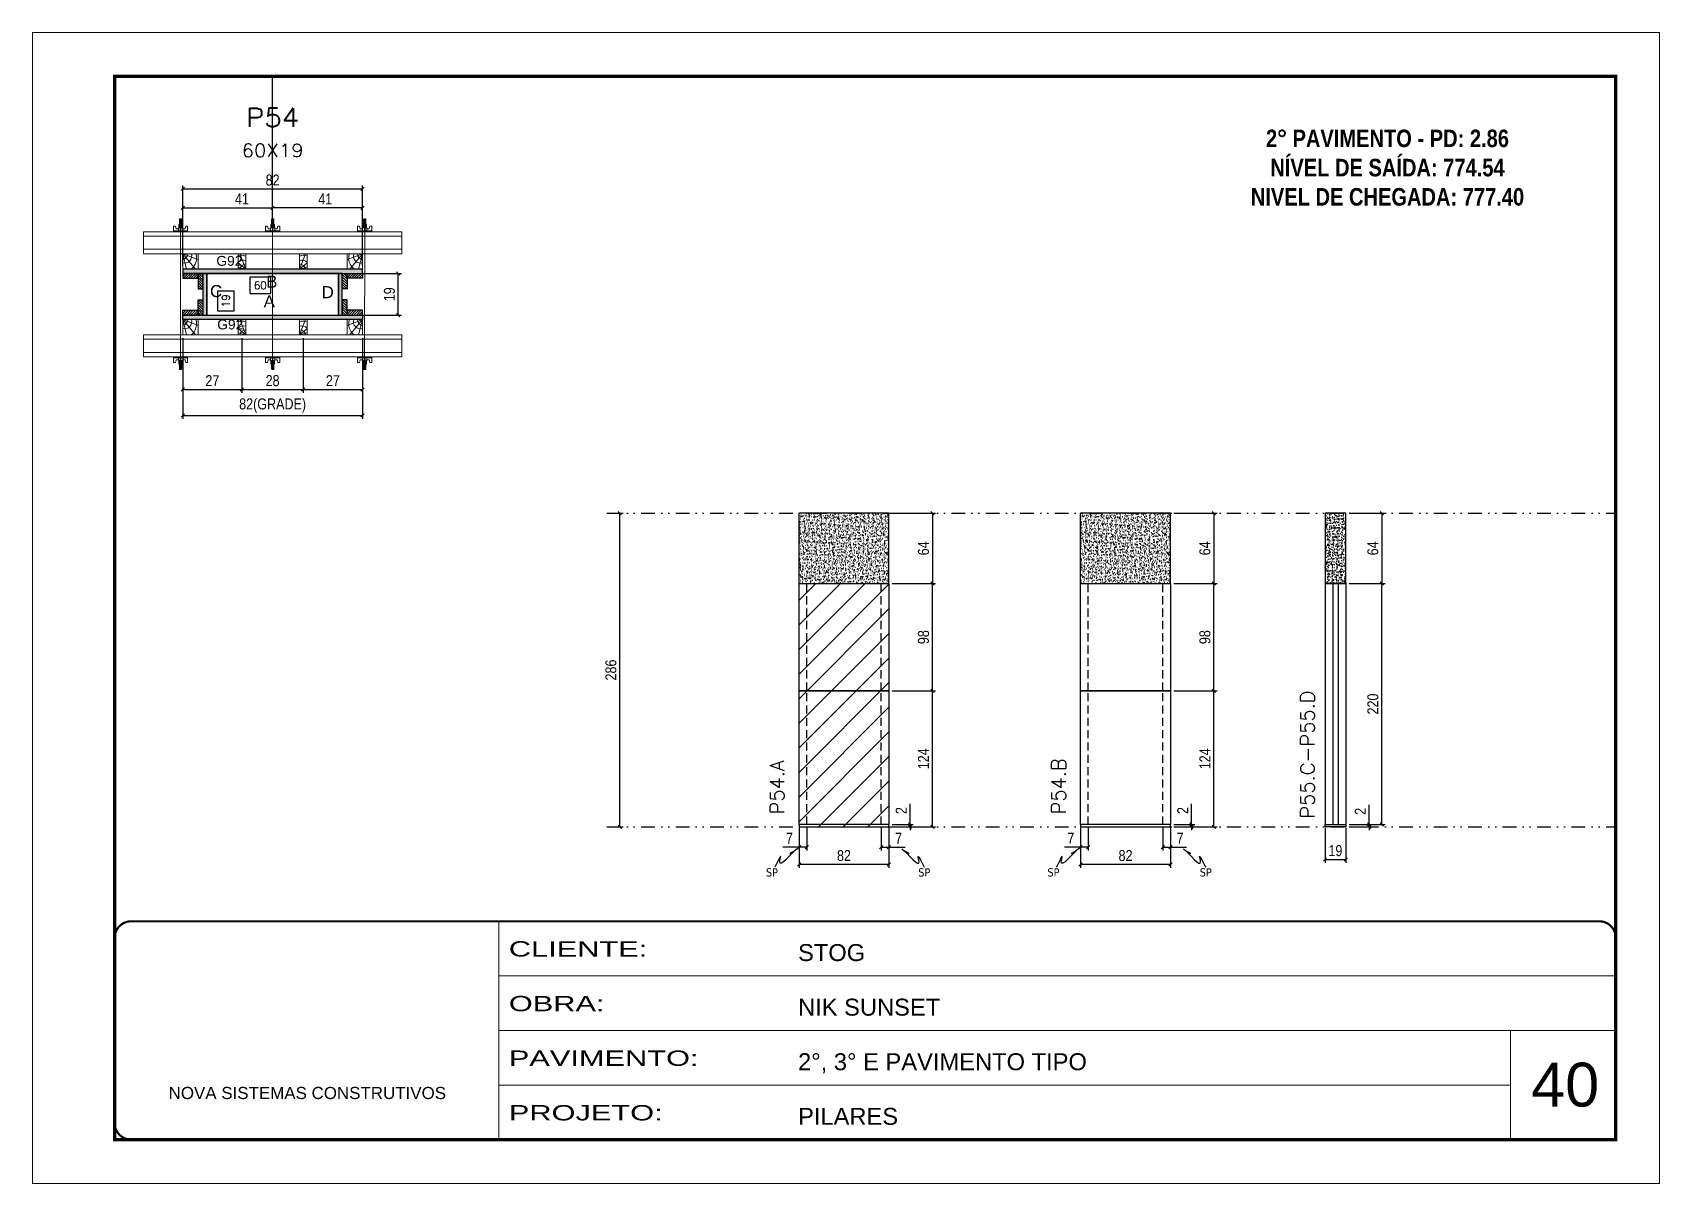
# Model space of a CAD drawing. Extents: x 808 to 7089, y -98 to 17032.
# Drawn here: x 5563 to 7048, y 5645 to 6695 of the extents above; entities that cross this region are included whole.
import ezdxf
from ezdxf.enums import TextEntityAlignment as Align

# ---------------------------------------------------------------- set-up
doc = ezdxf.new("R2010")
doc.units = 0
for name, pattern in [('CONTINUO', [0]), ('DASHED', [0.75, 0.5, -0.25]), ('DIVIDE2', [0.625, 0.25, -0.125, 0, -0.125, 0, -0.125]), ('HIDDEN', [0.375, 0.25, -0.125])]:
    doc.linetypes.add(name, pattern=pattern)
for name, color, linetype, lineweight in [('CARIMBO', 255, 'Continuous', 9), ('Folhas', 255, 'Continuous', 9), ('Hachura', 251, 'Continuous', 9), ('Madeira', 126, 'Continuous', 18), ('Perfil Metálico', 224, 'Continuous', 18), ('REAPROVEITAMENTO', 251, 'Continuous', 9), ('SARRAFO DE PRESSAO', 251, 'DASHED', 9), ('Texto Seção', 7, 'Continuous', 15)]:
    doc.layers.add(name, color=color, linetype=linetype, lineweight=lineweight)
for name, color, linetype in [('CHAPA', 1, 'Continuous'), ('COTA', 241, 'Continuous'), ('Cota Seção (2x)', 241, 'Continuous'), ('MEIO_PONT', 93, 'Continuous'), ('NOMENCLATURA', 7, 'Continuous'), ('Nível', 160, 'Continuous'), ('Painéis', 200, 'Continuous'), ('SARR_2.2x7', 40, 'Continuous'), ('SARRAFO', 251, 'Continuous'), ('Sarrafo de Pressão', 42, 'HIDDEN'), ('texto', 7, 'Continuous'), ('Texto de Titulo', 7, 'Continuous'), ('Texto Qtd Sarr', 242, 'Continuous'), ('TEXTO_GERAL', 7, 'Continuous')]:
    doc.layers.add(name, color=color, linetype=linetype)
doc.styles.add('ARIAL', font='arial.ttf')
doc.styles.add('COTA TECNICA', font='techl___.ttf', dxfattribs={"height": 10})
doc.styles.add('COTA TECNICA 2X', font='techl___.ttf', dxfattribs={"height": 10})
doc.styles.add('COTA TECNICA-50', font='techl___.ttf', dxfattribs={"height": 10})
doc.styles.add('REGUA-120', font='ROMANS.shx', dxfattribs={"height": 15})
doc.styles.add('ROMANC', font='techb___.ttf', dxfattribs={"height": 2.5})
doc.styles.add('ROMANS', font='romans.shx')
doc.styles.add('SANSSERIF', font='sas_____.pfb')
doc.styles.get("Standard").update_dxf_attribs({"font": 'arial.ttf'})
doc.styles.add('Tecnologia', font='')
doc.styles.get('Tecnologia').set_extended_font_data('Forgotten Futurist')
doc.dimstyles.new('COTA PAINEL-50', dxfattribs={"dimtxt": 10, "dimasz": 3, "dimexe": 3, "dimexo": 3, "dimgap": 3, "dimtad": 1, "dimdec": 1, "dimzin": 12, "dimdsep": 46, "dimtxsty": 'COTA TECNICA-50', "dimblk1": 'OBLIQUE', "dimblk2": 'OBLIQUE', "dimsah": 1, "dimcen": 0.9, "dimclrd": 4, "dimclre": 4, "dimclrt": 240, "dimadec": 1, "dimazin": 3, "dimtfac": 1, "dimtdec": 1, "dimtmove": 0, "dimatfit": 3, "dimfxl": 1, "dimtolj": 1, "dimtzin": 12, "dimarcsym": 0})
doc.dimstyles.new('PAINEL', dxfattribs={"dimtxt": 10, "dimasz": 3, "dimexe": 3, "dimexo": 3, "dimgap": 3, "dimtad": 1, "dimdec": 1, "dimzin": 12, "dimdsep": 46, "dimtxsty": 'COTA TECNICA', "dimblk1": 'OBLIQUE', "dimblk2": 'OBLIQUE', "dimsah": 1, "dimcen": 0.9, "dimclrd": 4, "dimclre": 4, "dimclrt": 240, "dimadec": 1, "dimazin": 3, "dimtfac": 1, "dimtdec": 1, "dimtmove": 0, "dimatfit": 3, "dimfxl": 1, "dimtolj": 1, "dimtzin": 12, "dimarcsym": 0})
doc.dimstyles.new('SECAO PILAR', dxfattribs={"dimtxt": 10, "dimasz": 3, "dimexe": 3, "dimexo": 3, "dimgap": 3, "dimtad": 1, "dimdec": 1, "dimlfac": 0.5, "dimzin": 12, "dimdsep": 46, "dimtxsty": 'COTA TECNICA 2X', "dimblk1": 'OBLIQUE', "dimblk2": 'OBLIQUE', "dimsah": 1, "dimcen": 0.9, "dimclrd": 256, "dimclre": 256, "dimclrt": 256, "dimadec": 1, "dimazin": 3, "dimtfac": 1, "dimtdec": 1, "dimtmove": 0, "dimatfit": 3, "dimfxl": 1, "dimtolj": 1, "dimtzin": 12, "dimarcsym": 0})
doc.dimstyles.new('SECÇÃO 2', dxfattribs={"dimtxt": 7, "dimasz": 6, "dimexe": 0.18, "dimexo": 2, "dimgap": -4, "dimtad": 3, "dimdec": 1, "dimlfac": 0.5, "dimzin": 12, "dimdsep": 46, "dimtxsty": 'ROMANS', "dimblk": 'ARCHTICK', "dimcen": 0.09, "dimse1": 1, "dimse2": 1, "dimsd1": 1, "dimsd2": 1, "dimclrd": 180, "dimclre": 5, "dimclrt": 1, "dimadec": 0, "dimazin": 3, "dimtfac": 1, "dimtdec": 1, "dimtofl": 0, "dimtmove": 0, "dimatfit": 3, "dimldrblk": 'ARCHTICK', "dimfxl": 1, "dimtolj": 1, "dimtzin": 0, "dimarcsym": 0})
doc.dimstyles.get("Standard").update_dxf_attribs({"dimtxt": 0.18, "dimasz": 0.18, "dimexe": 0.18, "dimexo": 0.0625, "dimgap": 0.09, "dimtad": 0, "dimtih": 1, "dimtoh": 1, "dimdec": 4, "dimzin": 0, "dimdsep": 46, "dimtxsty": 'Standard', "dimcen": 0.09, "dimadec": 0, "dimazin": 0, "dimtfac": 1, "dimtdec": 4, "dimtofl": 0, "dimtmove": 0, "dimatfit": 3, "dimfxl": 1, "dimtolj": 1, "dimtzin": 0, "dimarcsym": 0})
pattern_1 = [(225, (-3638.6313, -16453.8588), (1.12253202, -1.12253202), [])]
pattern_2 = [(225, (-3423.6313, -16453.8588), (1.12253202, -1.12253202), [])]
pattern_3 = [(135, (-17045.4876, 15940.5012), (-1.12253202, -1.12253202), [])]
pattern_4 = [(135, (-17065.4876, 15940.5012), (-1.12253202, -1.12253202), [])]

msp = doc.modelspace()

# ---------------------------------------------------------------- texts
at = {"layer": 'CARIMBO', "style": 'ARIAL'}
msp.add_text('40', height=40, dxfattribs=at).set_placement((6931.03, 5715.45))
at = {"layer": 'NOMENCLATURA', "color": 2, "insert": (6799.91, 6633.44), "char_height": 16, "attachment_point": 2, "style": 'ROMANC'}
msp.add_mtext_dynamic_manual_height_columns('\\P2° PAVIMENTO - PD: 2.86\\PNÍVEL DE SAÍDA: 774.54\\PNIVEL DE CHEGADA: 777.40', width=328.3607, gutter_width=1, heights=[0], dxfattribs=at)
at = {"layer": 'texto', "color": 0, "char_height": 7.5, "attachment_point": 5}
for insert in [(6238.06, 5929.04), (6377.08, 5929.04), (6494.99, 5929.04), (6634.01, 5929.04)]:
    msp.add_mtext('{\\fTahoma|b0|i0|c0|p34;\\C4;SP}', dxfattribs=dict(at, insert=insert))
at = {"layer": 'Texto Seção', "char_height": 13, "width": 285.3299, "attachment_point": 7, "rotation": 90, "style": 'REGUA-120'}
for s, insert in [('\\pxt4;P55.C-P55.D', (6733.44, 5978.13)), ('P54.A', (6249.36, 5981.97)), ('P54.B', (6506.3, 5981.97))]:
    msp.add_mtext(s, dxfattribs=dict(at, insert=insert))
at = {"layer": 'TEXTO_GERAL', "color": 0, "linetype": 'Continuous', "style": 'SANSSERIF'}
for p in [(5730.97, 6487), (5731.72, 6428.98)]:
    msp.add_text('G92', height=9, dxfattribs=at).set_placement(p, align=Align.MIDDLE_LEFT)
at = {"layer": 'TEXTO_GERAL', "style": 'ARIAL'}
for s, p in [('C', (5730.71, 6459.45)), ('B', (5781.58, 6468.1)), ('D', (5832.66, 6458.45)), ('A', (5779.24, 6450.13))]:
    msp.add_text(s, height=11, dxfattribs=at).set_placement(p, align=Align.MIDDLE_CENTER)

# ---------------------------------------------------------------- blocks, each defined once
blk = doc.blocks.new('9999999999')
at = {"color": 30, "linetype": 'CONTINUO'}
for p, q in [((98564.6, 34230.2), (98564.6, 34429.4)), ((98564.6, 34379.6), (99584, 34379.6)), ((98564.6, 34329.8), (99488, 34329.8)), ((99584, 34329.8), (99488, 34329.8)), ((99488, 34329.8), (99488, 34230.2)), ((98564.6, 34280), (99488, 34280))]:
    blk.add_line(p, q, dxfattribs=at)
at = {"color": 30, "linetype": 'CONTINUO', "const_width": 2}
blk.add_lwpolyline([(99584, 34230.2), (99584, 34414.4, 0.414214), (99569, 34429.4), (98229, 34429.4, 0.414214), (98214, 34414.4), (98214, 34245.2, 0.414214), (98229, 34230.2), (99584, 34230.2)], format="xyb", dxfattribs=at)
at = {"layer": 'Folhas'}
blk.add_lwpolyline([(98139, 34190.2), (99624, 34190.2), (99624, 35240.2), (98139, 35240.2)], close=True, dxfattribs=at)
at = {"layer": 'Folhas', "color": 30, "const_width": 3}
blk.add_lwpolyline([(98214, 34230.2), (99584, 34230.2), (99584, 35200.2), (98214, 35200.2)], close=True, dxfattribs=at)
at = {"color": 7, "linetype": 'Continuous', "ltscale": 5, "style": 'ARIAL'}
for s, height, p in [('STOG', 15.48, (98837.7, 34393.1)), ('NIK SUNSET', 15.48, (98837.7, 34343.3)), ('2°, 3° E PAVIMENTO TIPO', 15.483, (98837.7, 34293.5)), ('NOVA SISTEMAS CONSTRUTIVOS', 11.059, (98263.2, 34267.2)), ('PILARES', 15.48, (98837.7, 34243.7))]:
    blk.add_text(s, height=height, dxfattribs=at).set_placement(p)
at = {"layer": 'Folhas', "color": 7, "style": 'Tecnologia', "width": 1.5}
for s, p in [('CLIENTE:', (98573.7, 34397.2)), ('OBRA:', (98573.7, 34347.3)), ('PAVIMENTO:', (98573.7, 34297.5)), ('PROJETO:', (98573.7, 34247.7))]:
    blk.add_text(s, height=14, dxfattribs=at).set_placement(p)
blk = doc.blocks.new('titulo1')
at = {"layer": 'Defpoints', "color": 252, "linetype": 'HIDDEN', "ltscale": 2}
blk.add_line((0, 0), (0, 125), dxfattribs=at)
at = {"layer": 'Defpoints', "style": 'ROMANS', "oblique": 15}
blk.add_attdef('FOLHA', text='', height=10, dxfattribs=at).set_placement((0, 15.6), align=Align.MIDDLE_CENTER)
at = {"layer": 'Texto Qtd Sarr', "color": 3, "style": 'ROMANS', "oblique": 15}
for tag, height, p in [('TITULO', 17, (0, 71.4)), ('SEÇÃO', 12, (0, 41.5))]:
    blk.add_attdef(tag, text='', height=height, dxfattribs=at).set_placement(p, align=Align.MIDDLE_CENTER)
blk = doc.blocks.new('*D593')
at = {"layer": 'Cota Seção (2x)', "color": 180, "lineweight": -2, "transparency": 16777216}
for p, q in [((5780.6, 6472.2), (5761.6, 6472.2)), ((5761.6, 6472.2), (5761.6, 6457.2)), ((5780.6, 6457.2), (5780.6, 6472.2)), ((5761.6, 6457.2), (5780.6, 6457.2))]:
    blk.add_line(p, q, dxfattribs=at)
at = {"layer": 'Defpoints', "color": 0, "transparency": 16777216}
for p in [(5842.3, 6453.2), (5722.3, 6437.5), (5842.3, 6437.5)]:
    blk.add_point(p, dxfattribs=at)
at = {"layer": 'Cota Seção (2x)', "color": 1, "transparency": 16777216, "insert": (5771.1, 6464.7), "char_height": 7, "attachment_point": 5, "style": 'ROMANS'}
blk.add_mtext('\\A1;60', dxfattribs=at)
blk = doc.blocks.new('_ArchTick')
at = {"color": 0, "linetype": 'ByBlock', "const_width": 0.15}
blk.add_lwpolyline([(-0.5, -0.5), (0.5, 0.5)], dxfattribs=at)
blk = doc.blocks.new('*D594')
at = {"layer": 'Cota Seção (2x)', "color": 180, "lineweight": -2, "transparency": 16777216}
for p, q in [((5747.1, 6459.5), (5732.1, 6459.5)), ((5732.1, 6459.5), (5732.1, 6441.5)), ((5747.1, 6441.5), (5747.1, 6459.5)), ((5732.1, 6441.5), (5747.1, 6441.5))]:
    blk.add_line(p, q, dxfattribs=at)
at = {"layer": 'Defpoints', "color": 0, "transparency": 16777216}
for p in [(5722.3, 6475.5), (5751.1, 6475.5), (5722.3, 6437.5)]:
    blk.add_point(p, dxfattribs=at)
at = {"layer": 'Cota Seção (2x)', "color": 1, "transparency": 16777216, "insert": (5739.6, 6450.5), "char_height": 7, "attachment_point": 5, "rotation": 90, "style": 'ROMANS'}
blk.add_mtext('\\A1;19', dxfattribs=at)
blk = doc.blocks.new('_Oblique')
at = {"color": 0, "linetype": 'ByBlock', "lineweight": -2}
blk.add_line((-0.5, -0.5), (0.5, 0.5), dxfattribs=at)
blk = doc.blocks.new('*D1696')
at = {"layer": 'Cota Seção (2x)', "lineweight": -2, "transparency": 16777216}
for p, q in [((5848.9, 6475.5), (5900, 6475.5)), ((5897, 6437.5), (5897, 6475.5)), ((5848.9, 6437.5), (5900, 6437.5))]:
    blk.add_line(p, q, dxfattribs=at)
at = {"layer": 'Defpoints', "color": 0, "transparency": 16777216}
for p in [(5845.9, 6475.5), (5897, 6475.5), (5845.9, 6437.5)]:
    blk.add_point(p, dxfattribs=at)
at = {"layer": 'Cota Seção (2x)', "lineweight": -2, "transparency": 16777216, "xscale": 3, "yscale": 3, "zscale": 3}
for p, rotation in [((5897, 6475.5), 90), ((5897, 6437.5), 270)]:
    blk.add_blockref('_Oblique', p, dxfattribs=dict(at, rotation=rotation))
at = {"layer": 'Cota Seção (2x)', "transparency": 16777216, "insert": (5888.9, 6456.5), "char_height": 10, "attachment_point": 5, "rotation": 90, "style": 'COTA TECNICA 2X'}
blk.add_mtext('\\A1;19', dxfattribs=at)
blk = doc.blocks.new('*D595')
at = {"layer": 'Cota Seção (2x)', "lineweight": -2, "transparency": 16777216}
for p, q in [((5700.3, 6416.5), (5700.3, 6342.8)), ((5864.3, 6416.5), (5864.3, 6342.8)), ((5700.3, 6345.8), (5864.3, 6345.8))]:
    blk.add_line(p, q, dxfattribs=at)
at = {"layer": 'Defpoints', "color": 0, "transparency": 16777216}
for p in [(5700.3, 6419.5), (5864.3, 6419.5), (5864.3, 6345.8)]:
    blk.add_point(p, dxfattribs=at)
at = {"layer": 'Cota Seção (2x)', "lineweight": -2, "transparency": 16777216, "xscale": 3, "yscale": 3, "zscale": 3, "rotation": 180}
blk.add_blockref('_Oblique', (5700.3, 6345.8), dxfattribs=at)
at = {"layer": 'Cota Seção (2x)', "lineweight": -2, "transparency": 16777216, "xscale": 3, "yscale": 3, "zscale": 3}
blk.add_blockref('_Oblique', (5864.3, 6345.8), dxfattribs=at)
at = {"layer": 'Cota Seção (2x)', "transparency": 16777216, "insert": (5782.3, 6355), "char_height": 10, "attachment_point": 5, "style": 'COTA TECNICA 2X'}
blk.add_mtext('\\A1;82(GRADE)', dxfattribs=at)
blk = doc.blocks.new('*D596')
at = {"layer": 'Cota Seção (2x)', "lineweight": -2, "transparency": 16777216}
for p, q in [((5810.3, 6416.5), (5810.3, 6366.6)), ((5864.3, 6416.5), (5864.3, 6366.6)), ((5810.3, 6369.6), (5864.3, 6369.6))]:
    blk.add_line(p, q, dxfattribs=at)
at = {"layer": 'Defpoints', "color": 0, "transparency": 16777216}
for p in [(5810.3, 6419.5), (5864.3, 6419.5), (5864.3, 6369.6)]:
    blk.add_point(p, dxfattribs=at)
at = {"layer": 'Cota Seção (2x)', "lineweight": -2, "transparency": 16777216, "xscale": 3, "yscale": 3, "zscale": 3, "rotation": 180}
blk.add_blockref('_Oblique', (5810.3, 6369.6), dxfattribs=at)
at = {"layer": 'Cota Seção (2x)', "lineweight": -2, "transparency": 16777216, "xscale": 3, "yscale": 3, "zscale": 3}
blk.add_blockref('_Oblique', (5864.3, 6369.6), dxfattribs=at)
at = {"layer": 'Cota Seção (2x)', "transparency": 16777216, "insert": (5837.3, 6377.7), "char_height": 10, "attachment_point": 5, "style": 'COTA TECNICA 2X'}
blk.add_mtext('\\A1;27', dxfattribs=at)
blk = doc.blocks.new('*D597')
at = {"layer": 'Cota Seção (2x)', "lineweight": -2, "transparency": 16777216}
for p, q in [((5700.3, 6416.5), (5700.3, 6366.6)), ((5754.3, 6416.5), (5754.3, 6366.6)), ((5700.3, 6369.6), (5754.3, 6369.6))]:
    blk.add_line(p, q, dxfattribs=at)
at = {"layer": 'Defpoints', "color": 0, "transparency": 16777216}
for p in [(5700.3, 6419.5), (5754.3, 6419.5), (5754.3, 6369.6)]:
    blk.add_point(p, dxfattribs=at)
at = {"layer": 'Cota Seção (2x)', "lineweight": -2, "transparency": 16777216, "xscale": 3, "yscale": 3, "zscale": 3, "rotation": 180}
blk.add_blockref('_Oblique', (5700.3, 6369.6), dxfattribs=at)
at = {"layer": 'Cota Seção (2x)', "lineweight": -2, "transparency": 16777216, "xscale": 3, "yscale": 3, "zscale": 3}
blk.add_blockref('_Oblique', (5754.3, 6369.6), dxfattribs=at)
at = {"layer": 'Cota Seção (2x)', "transparency": 16777216, "insert": (5727.3, 6377.7), "char_height": 10, "attachment_point": 5, "style": 'COTA TECNICA 2X'}
blk.add_mtext('\\A1;27', dxfattribs=at)
blk = doc.blocks.new('*D598')
at = {"layer": 'Cota Seção (2x)', "lineweight": -2, "transparency": 16777216}
for p, q in [((5754.3, 6416.5), (5754.3, 6366.6)), ((5810.3, 6416.5), (5810.3, 6366.6)), ((5754.3, 6369.6), (5810.3, 6369.6))]:
    blk.add_line(p, q, dxfattribs=at)
at = {"layer": 'Defpoints', "color": 0, "transparency": 16777216}
for p in [(5754.3, 6419.5), (5810.3, 6419.5), (5810.3, 6369.6)]:
    blk.add_point(p, dxfattribs=at)
at = {"layer": 'Cota Seção (2x)', "lineweight": -2, "transparency": 16777216, "xscale": 3, "yscale": 3, "zscale": 3, "rotation": 180}
blk.add_blockref('_Oblique', (5754.3, 6369.6), dxfattribs=at)
at = {"layer": 'Cota Seção (2x)', "lineweight": -2, "transparency": 16777216, "xscale": 3, "yscale": 3, "zscale": 3}
blk.add_blockref('_Oblique', (5810.3, 6369.6), dxfattribs=at)
at = {"layer": 'Cota Seção (2x)', "transparency": 16777216, "insert": (5782.3, 6377.7), "char_height": 10, "attachment_point": 5, "style": 'COTA TECNICA 2X'}
blk.add_mtext('\\A1;28', dxfattribs=at)
blk = doc.blocks.new('*D599')
at = {"layer": 'Cota Seção (2x)', "lineweight": -2, "transparency": 16777216}
for p, q in [((5700.3, 6482.5), (5700.3, 6555.7)), ((5700.3, 6552.7), (5864.3, 6552.7)), ((5864.3, 6482.5), (5864.3, 6555.7))]:
    blk.add_line(p, q, dxfattribs=at)
at = {"layer": 'Defpoints', "color": 0, "transparency": 16777216}
for p in [(5864.3, 6552.7), (5700.3, 6479.5), (5864.3, 6479.5)]:
    blk.add_point(p, dxfattribs=at)
at = {"layer": 'Cota Seção (2x)', "lineweight": -2, "transparency": 16777216, "xscale": 3, "yscale": 3, "zscale": 3, "rotation": 180}
blk.add_blockref('_Oblique', (5700.3, 6552.7), dxfattribs=at)
at = {"layer": 'Cota Seção (2x)', "lineweight": -2, "transparency": 16777216, "xscale": 3, "yscale": 3, "zscale": 3}
blk.add_blockref('_Oblique', (5864.3, 6552.7), dxfattribs=at)
at = {"layer": 'Cota Seção (2x)', "transparency": 16777216, "insert": (5782.3, 6560.7), "char_height": 10, "attachment_point": 5, "style": 'COTA TECNICA 2X'}
blk.add_mtext('\\A1;82', dxfattribs=at)
blk = doc.blocks.new('*D600')
at = {"layer": 'Cota Seção (2x)', "lineweight": -2, "transparency": 16777216}
for p, q in [((5700.3, 6516.5), (5700.3, 6538.5)), ((5700.3, 6535.5), (5782.3, 6535.5)), ((5782.3, 6516.5), (5782.3, 6538.5))]:
    blk.add_line(p, q, dxfattribs=at)
at = {"layer": 'Defpoints', "color": 0, "transparency": 16777216}
for p in [(5782.3, 6535.5), (5700.3, 6513.5), (5782.3, 6513.5)]:
    blk.add_point(p, dxfattribs=at)
at = {"layer": 'Cota Seção (2x)', "lineweight": -2, "transparency": 16777216, "xscale": 3, "yscale": 3, "zscale": 3, "rotation": 180}
blk.add_blockref('_Oblique', (5700.3, 6535.5), dxfattribs=at)
at = {"layer": 'Cota Seção (2x)', "lineweight": -2, "transparency": 16777216, "xscale": 3, "yscale": 3, "zscale": 3}
blk.add_blockref('_Oblique', (5782.3, 6535.5), dxfattribs=at)
at = {"layer": 'Cota Seção (2x)', "transparency": 16777216, "insert": (5754.3, 6543.5), "char_height": 10, "attachment_point": 5, "style": 'COTA TECNICA 2X'}
blk.add_mtext('\\A1;41', dxfattribs=at)
blk = doc.blocks.new('*D601')
at = {"layer": 'Cota Seção (2x)', "lineweight": -2, "transparency": 16777216}
for p, q in [((5782.3, 6516.5), (5782.3, 6538.5)), ((5864.3, 6535.5), (5782.3, 6535.5)), ((5864.3, 6516.5), (5864.3, 6538.5))]:
    blk.add_line(p, q, dxfattribs=at)
at = {"layer": 'Defpoints', "color": 0, "transparency": 16777216}
for p in [(5782.3, 6535.5), (5782.3, 6513.5), (5864.3, 6513.5)]:
    blk.add_point(p, dxfattribs=at)
at = {"layer": 'Cota Seção (2x)', "lineweight": -2, "transparency": 16777216, "xscale": 3, "yscale": 3, "zscale": 3, "rotation": 180}
blk.add_blockref('_Oblique', (5782.3, 6535.5), dxfattribs=at)
at = {"layer": 'Cota Seção (2x)', "lineweight": -2, "transparency": 16777216, "xscale": 3, "yscale": 3, "zscale": 3}
blk.add_blockref('_Oblique', (5864.3, 6535.5), dxfattribs=at)
at = {"layer": 'Cota Seção (2x)', "transparency": 16777216, "insert": (5830.3, 6543.5), "char_height": 10, "attachment_point": 5, "style": 'COTA TECNICA 2X'}
blk.add_mtext('\\A1;41', dxfattribs=at)
blk = doc.blocks.new('C')
at = {"layer": 'Hachura', "color": 0}
for p, q in [((0, 3.22), (0, -3.22)), ((0.45, 3.22), (0, 3.22)), ((0.46, 3.16), (0, 3.16)), ((0.46, 3.05), (0, 3.05)), ((0.46, 2.88), (0, 2.88)), ((0, 2.75), (0, -1.16)), ((0.46, 2.65), (0, 2.65)), ((0.46, 2.23), (0, 2.23)), ((0.46, 1.51), (0, 1.51)), ((0.39, 0.49), (0.17, 0.49)), ((0.45, -3.23), (0.45, 3.22)), ((0.45, 3.22), (2.58, 3.22)), ((1.74, 0.97), (0.45, 0.97)), ((1.45, 0.1), (0.45, 0.1)), ((1.35, 1.94), (1.35, 0.96)), ((2.58, 2.39), (1.47, 2.09)), ((1.74, -0.97), (1.74, 0.97)), ((1.74, 0.97), (1.74, 0.84)), ((1.74, 0.97), (1.74, 0.84)), ((1.74, 0.84), (3.35, 0.84)), ((3.35, 0.45), (1.74, 0.45)), ((2.58, 3.22), (2.58, 2.39)), ((3.32, 0.84), (3.32, -0.84)), ((3.35, 0.84), (3.35, -0.84)), ((3.68, 0.45), (3.35, 0.45)), ((3.84, -0.52), (3.35, 0.45)), ((3.35, 0.06), (3.67, -0.57)), ((3.68, 0.45), (4.16, -0.52)), ((3.72, 0.5), (4.25, -0.57)), ((4.37, -0.55), (3.83, 0.53)), ((4.15, 0.45), (3.93, 0.45)), ((4.42, -0.52), (3.93, 0.45)), ((4.15, 0.45), (4.26, 0.45)), ((4.26, 0.45), (4.74, -0.52)), ((4.3, 0.5), (4.83, -0.57)), ((4.95, -0.55), (4.41, 0.53)), ((4.51, 0.45), (4.84, 0.45)), ((5, -0.52), (4.51, 0.45)), ((4.84, 0.45), (5.32, -0.52)), ((4.88, 0.5), (5.41, -0.57)), ((5.53, -0.55), (4.99, 0.53)), ((5.58, -0.52), (5.09, 0.45)), ((5.42, 0.45), (5.09, 0.45)), ((5.58, -0.52), (5.09, 0.45)), ((5.42, 0.45), (5.74, -0.19)), ((5.46, 0.5), (5.74, -0.07)), ((5.74, 0.19), (5.57, 0.53)), ((5.74, 0.32), (5.68, 0.45)), ((5.68, 0.45), (5.74, 0.45)), ((5.74, 0.45), (5.9, 0.29)), ((5.74, 0.45), (5.74, -0.52)), ((5.9, -0.36), (5.9, 0.29)), ((0.45, 0), (0, 0)), ((0.46, -1.52), (0, -1.52)), ((0.46, -2.23), (0, -2.23)), ((0.46, -2.65), (0, -2.65)), ((0.46, -2.88), (0, -2.88)), ((0.46, -3.05), (0, -3.05)), ((0.46, -3.16), (0, -3.16)), ((0, -3.22), (2.57, -3.22)), ((0.08, -0.48), (0.29, -0.48)), ((0.29, -0.48), (0.4, -0.48)), ((0.45, 0), (0.45, -0.97)), ((0.45, -0.16), (1.45, -0.16)), ((0.45, -0.65), (0.45, -0.32)), ((0.45, -3.23), (0.45, -0.65)), ((0.45, -0.97), (1.74, -0.97)), ((1.35, -1.94), (1.35, -0.97)), ((2.58, -2.39), (1.47, -2.1)), ((3.35, -0.32), (1.74, -0.32)), ((3.35, -0.84), (1.74, -0.84)), ((2.58, -3.23), (2.58, -2.39)), ((3.35, -0.07), (3.58, -0.52)), ((3.35, -0.52), (3.58, -0.52)), ((3.84, -0.52), (4.16, -0.52)), ((4.42, -0.52), (4.74, -0.52)), ((4.63, -0.52), (4.74, -0.52)), ((5, -0.52), (5.32, -0.52)), ((5.58, -0.52), (5.74, -0.52)), ((5.74, -0.52), (5.9, -0.36)), ((5.74, -0.52), (5.74, -0.52))]:
    blk.add_line(p, q, dxfattribs=at)
for centre, radius, start, end in [((1.52, 1.94), 0.161, 104.74356, 180), ((1.44, -0.03), 0.129, 272.69497, 87.30503), ((3.81, 0.39), 0.143, 25.56881, 154.43119), ((4.39, 0.39), 0.143, 25.56881, 154.43119), ((4.97, 0.39), 0.143, 25.56881, 154.43119), ((5.55, 0.39), 0.143, 25.56881, 154.43119), ((0.17, -0.37), 0.174, 221.74404, 317.85924), ((1.52, -1.94), 0.161, 180, 255.25644), ((3.71, -0.4), 0.174, 222.14076, 318.25596), ((4.29, -0.4), 0.174, 222.14076, 318.25596), ((4.87, -0.4), 0.174, 222.14076, 318.25596), ((5.45, -0.4), 0.174, 222.14076, 318.25596), ((5.61, -0.4), 0.174, 317.85924, 318.25596)]:
    blk.add_arc(centre, radius, start, end, dxfattribs=at)
blk = doc.blocks.new('PONTALETE')
at = {"layer": 'Madeira'}
for q in [(2.71, 7), (7, 5.76), (7, 1.74)]:
    blk.add_line((0, 0), q, dxfattribs=at)
blk.add_lwpolyline([(0, 0), (7, 0), (7, 7), (0, 7)], close=True, dxfattribs=at)
for centre, radius, start, end in [((2.04, 0.06), 6.23, 37.28179, 109.09128), ((1.09, 0.9), 3.19, 343.60304, 109.98471), ((-0.21, -0.78), 3.09, 14.63219, 86.0383)]:
    blk.add_arc(centre, radius, start, end, dxfattribs=at)
blk = doc.blocks.new('MEIO PONTALETE')
at = {"layer": 'Madeira'}
for q in [(2.71, 7), (3.5, 2.88), (3.5, 0.87)]:
    blk.add_line((0, 0), q, dxfattribs=at)
blk.add_lwpolyline([(0, 0), (3.5, 0), (3.5, 7), (0, 7)], close=True, dxfattribs=at)
for centre, radius, start, end in [((2.04, 0.06), 6.23, 76.44987, 109.09128), ((1.09, 0.9), 3.19, 40.90626, 109.98471), ((-0.21, -0.78), 3.09, 14.63219, 86.0383)]:
    blk.add_arc(centre, radius, start, end, dxfattribs=at)
blk = doc.blocks.new('*D1697')
at = {"layer": 'COTA', "color": 4, "lineweight": -2, "transparency": 16777216}
for p, q in [((6090.3, 6256.7), (6102.2, 6256.7)), ((6099.2, 5970.7), (6099.2, 6256.7)), ((6090.3, 5970.7), (6102.2, 5970.7))]:
    blk.add_line(p, q, dxfattribs=at)
at = {"layer": 'Defpoints', "color": 0, "transparency": 16777216}
for p in [(6087.3, 6256.7), (6099.2, 6256.7), (6087.3, 5970.7)]:
    blk.add_point(p, dxfattribs=at)
at = {"layer": 'COTA', "color": 4, "lineweight": -2, "transparency": 16777216, "xscale": 3, "yscale": 3, "zscale": 3}
for p, rotation in [((6099.2, 6256.7), 90), ((6099.2, 5970.7), 270)]:
    blk.add_blockref('_Oblique', p, dxfattribs=dict(at, rotation=rotation))
at = {"layer": 'COTA', "color": 240, "transparency": 16777216, "insert": (6091.1, 6113.7), "char_height": 10, "attachment_point": 5, "rotation": 90, "style": 'COTA TECNICA-50'}
blk.add_mtext('\\A1;286', dxfattribs=at)
blk = doc.blocks.new('*D602')
at = {"layer": 'COTA', "color": 4, "lineweight": -2, "transparency": 16777216}
for p, q in [((6262.8, 5969.7), (6262.8, 5933.4)), ((6344.8, 5969.7), (6344.8, 5933.4)), ((6344.8, 5936.4), (6262.8, 5936.4))]:
    blk.add_line(p, q, dxfattribs=at)
at = {"layer": 'Defpoints', "color": 0, "transparency": 16777216}
for p in [(6262.8, 5972.7), (6344.8, 5972.7), (6262.8, 5936.4)]:
    blk.add_point(p, dxfattribs=at)
at = {"layer": 'COTA', "color": 4, "lineweight": -2, "transparency": 16777216, "xscale": 3, "yscale": 3, "zscale": 3, "rotation": 180}
blk.add_blockref('_Oblique', (6262.8, 5936.4), dxfattribs=at)
at = {"layer": 'COTA', "color": 4, "lineweight": -2, "transparency": 16777216, "xscale": 3, "yscale": 3, "zscale": 3}
blk.add_blockref('_Oblique', (6344.8, 5936.4), dxfattribs=at)
at = {"layer": 'COTA', "color": 240, "transparency": 16777216, "insert": (6303.8, 5944.4), "char_height": 10, "attachment_point": 5, "style": 'COTA TECNICA'}
blk.add_mtext('\\A1;82', dxfattribs=at)
blk = doc.blocks.new('*D603')
at = {"layer": 'COTA', "color": 4, "lineweight": -2, "transparency": 16777216}
for p, q in [((6337.8, 5969.7), (6337.8, 5949.2)), ((6344.8, 5967.7), (6344.8, 5949.2)), ((6337.8, 5952.2), (6344.8, 5952.2)), ((6344.8, 5952.2), (6359.6, 5952.2))]:
    blk.add_line(p, q, dxfattribs=at)
at = {"layer": 'Defpoints', "color": 0, "transparency": 16777216}
for p in [(6337.8, 5972.7), (6344.8, 5970.7), (6344.8, 5952.2)]:
    blk.add_point(p, dxfattribs=at)
at = {"layer": 'COTA', "color": 4, "lineweight": -2, "transparency": 16777216, "xscale": 3, "yscale": 3, "zscale": 3, "rotation": 180}
blk.add_blockref('_Oblique', (6337.8, 5952.2), dxfattribs=at)
at = {"layer": 'COTA', "color": 4, "lineweight": -2, "transparency": 16777216, "xscale": 3, "yscale": 3, "zscale": 3}
blk.add_blockref('_Oblique', (6344.8, 5952.2), dxfattribs=at)
at = {"layer": 'COTA', "color": 240, "transparency": 16777216, "insert": (6353.7, 5960.3), "char_height": 10, "attachment_point": 5, "style": 'COTA TECNICA-50'}
blk.add_mtext('\\A1;7', dxfattribs=at)
blk = doc.blocks.new('*D604')
at = {"layer": 'COTA', "color": 4, "lineweight": -2, "transparency": 16777216}
for p, q in [((6269.8, 5969.7), (6269.8, 5949.2)), ((6262.8, 5967.7), (6262.8, 5949.2)), ((6262.8, 5952.2), (6248.1, 5952.2)), ((6269.8, 5952.2), (6262.8, 5952.2))]:
    blk.add_line(p, q, dxfattribs=at)
at = {"layer": 'Defpoints', "color": 0, "transparency": 16777216}
for p in [(6262.8, 5970.7), (6269.8, 5972.7), (6262.8, 5952.2)]:
    blk.add_point(p, dxfattribs=at)
at = {"layer": 'COTA', "color": 4, "lineweight": -2, "transparency": 16777216, "xscale": 3, "yscale": 3, "zscale": 3, "rotation": 180}
blk.add_blockref('_Oblique', (6262.8, 5952.2), dxfattribs=at)
at = {"layer": 'COTA', "color": 4, "lineweight": -2, "transparency": 16777216, "xscale": 3, "yscale": 3, "zscale": 3}
blk.add_blockref('_Oblique', (6269.8, 5952.2), dxfattribs=at)
at = {"layer": 'COTA', "color": 240, "transparency": 16777216, "insert": (6254, 5960.3), "char_height": 10, "attachment_point": 5, "style": 'COTA TECNICA-50'}
blk.add_mtext('\\A1;7', dxfattribs=at)
blk = doc.blocks.new('*D605')
at = {"layer": 'COTA', "color": 4, "linetype": 'ByBlock', "lineweight": -2, "transparency": 16777216}
for p, q in [((6347.8, 6094.7), (6387.5, 6094.7)), ((6384.5, 5970.7), (6384.5, 6094.7)), ((6347.8, 5970.7), (6387.5, 5970.7))]:
    blk.add_line(p, q, dxfattribs=at)
at = {"layer": 'Defpoints', "color": 0, "linetype": 'ByBlock', "transparency": 16777216}
for p in [(6344.8, 6094.7), (6384.5, 6094.7), (6344.8, 5970.7)]:
    blk.add_point(p, dxfattribs=at)
at = {"layer": 'COTA', "color": 4, "linetype": 'ByBlock', "lineweight": -2, "transparency": 16777216, "xscale": 3, "yscale": 3, "zscale": 3}
for p, rotation in [((6384.5, 6094.7), 90), ((6384.5, 5970.7), 270)]:
    blk.add_blockref('_Oblique', p, dxfattribs=dict(at, rotation=rotation))
at = {"layer": 'COTA', "color": 240, "linetype": 'ByBlock', "transparency": 16777216, "insert": (6376.4, 6032.7), "char_height": 10, "attachment_point": 5, "rotation": 90, "style": 'COTA TECNICA'}
blk.add_mtext('\\A1;124', dxfattribs=at)
blk = doc.blocks.new('*D606')
at = {"layer": 'COTA', "color": 4, "lineweight": -2, "transparency": 16777216}
for p, q in [((6364.1, 5972.7), (6364.1, 5991.5)), ((6347.8, 5972.7), (6367.1, 5972.7)), ((6347.8, 5970.7), (6367.1, 5970.7)), ((6364.1, 5970.7), (6364.1, 5972.7)), ((6364.1, 5970.7), (6364.1, 5967.7))]:
    blk.add_line(p, q, dxfattribs=at)
at = {"layer": 'Defpoints', "color": 0, "transparency": 16777216}
for p in [(6344.8, 5972.7), (6344.8, 5970.7), (6364.1, 5970.7)]:
    blk.add_point(p, dxfattribs=at)
at = {"layer": 'COTA', "color": 4, "lineweight": -2, "transparency": 16777216, "xscale": 3, "yscale": 3, "zscale": 3}
for p, rotation in [((6364.1, 5972.7), 270), ((6364.1, 5970.7), 90)]:
    blk.add_blockref('_Oblique', p, dxfattribs=dict(at, rotation=rotation))
at = {"layer": 'COTA', "color": 240, "transparency": 16777216, "insert": (6356.1, 5985.5), "char_height": 10, "attachment_point": 5, "rotation": 90, "style": 'COTA TECNICA-50'}
blk.add_mtext('\\A1;2', dxfattribs=at)
blk = doc.blocks.new('*D607')
at = {"layer": 'COTA', "color": 4, "linetype": 'ByBlock', "lineweight": -2, "transparency": 16777216}
for p, q in [((6347.8, 6094.7), (6387.5, 6094.7)), ((6384.5, 5970.7), (6384.5, 6094.7)), ((6347.8, 5970.7), (6387.5, 5970.7))]:
    blk.add_line(p, q, dxfattribs=at)
at = {"layer": 'Defpoints', "color": 0, "linetype": 'ByBlock', "transparency": 16777216}
for p in [(6344.8, 6094.7), (6384.5, 6094.7), (6344.8, 5970.7)]:
    blk.add_point(p, dxfattribs=at)
at = {"layer": 'COTA', "color": 4, "linetype": 'ByBlock', "lineweight": -2, "transparency": 16777216, "xscale": 3, "yscale": 3, "zscale": 3}
for p, rotation in [((6384.5, 6094.7), 90), ((6384.5, 5970.7), 270)]:
    blk.add_blockref('_Oblique', p, dxfattribs=dict(at, rotation=rotation))
at = {"layer": 'COTA', "color": 240, "linetype": 'ByBlock', "transparency": 16777216, "insert": (6376.4, 6032.7), "char_height": 10, "attachment_point": 5, "rotation": 90, "style": 'COTA TECNICA'}
blk.add_mtext('\\A1;124', dxfattribs=at)
blk = doc.blocks.new('*D608')
at = {"layer": 'COTA', "color": 4, "lineweight": -2, "transparency": 16777216}
for p, q in [((6347.8, 6192.7), (6387.5, 6192.7)), ((6384.5, 6094.7), (6384.5, 6192.7)), ((6347.8, 6094.7), (6387.5, 6094.7))]:
    blk.add_line(p, q, dxfattribs=at)
at = {"layer": 'Defpoints', "color": 0, "transparency": 16777216}
for p in [(6344.8, 6192.7), (6384.5, 6192.7), (6344.8, 6094.7)]:
    blk.add_point(p, dxfattribs=at)
at = {"layer": 'COTA', "color": 4, "lineweight": -2, "transparency": 16777216, "xscale": 3, "yscale": 3, "zscale": 3}
for p, rotation in [((6384.5, 6192.7), 90), ((6384.5, 6094.7), 270)]:
    blk.add_blockref('_Oblique', p, dxfattribs=dict(at, rotation=rotation))
at = {"layer": 'COTA', "color": 240, "transparency": 16777216, "insert": (6376.4, 6143.7), "char_height": 10, "attachment_point": 5, "rotation": 90, "style": 'COTA TECNICA-50'}
blk.add_mtext('\\A1;98', dxfattribs=at)
blk = doc.blocks.new('*D432')
at = {"layer": 'COTA', "color": 4, "lineweight": -2, "transparency": 16777216}
for p, q in [((6347.8, 6256.7), (6387.5, 6256.7)), ((6384.5, 6256.7), (6384.5, 6192.7)), ((6347.8, 6192.7), (6387.5, 6192.7))]:
    blk.add_line(p, q, dxfattribs=at)
at = {"layer": 'Defpoints', "color": 0, "transparency": 16777216}
for p in [(6344.8, 6256.7), (6344.8, 6192.7), (6384.5, 6192.7)]:
    blk.add_point(p, dxfattribs=at)
at = {"layer": 'COTA', "color": 4, "lineweight": -2, "transparency": 16777216, "xscale": 3, "yscale": 3, "zscale": 3}
for p, rotation in [((6384.5, 6256.7), 90), ((6384.5, 6192.7), 270)]:
    blk.add_blockref('_Oblique', p, dxfattribs=dict(at, rotation=rotation))
at = {"layer": 'COTA', "color": 240, "transparency": 16777216, "insert": (6376.4, 6224.7), "char_height": 10, "attachment_point": 5, "rotation": 90, "style": 'COTA TECNICA-50'}
blk.add_mtext('\\A1;64', dxfattribs=at)
blk = doc.blocks.new('*D433')
at = {"layer": 'COTA', "color": 4, "lineweight": -2, "transparency": 16777216}
for p, q in [((6742.9, 5969.7), (6742.9, 5937.8)), ((6761.9, 5969.7), (6761.9, 5937.8)), ((6742.9, 5940.8), (6761.9, 5940.8))]:
    blk.add_line(p, q, dxfattribs=at)
at = {"layer": 'Defpoints', "color": 0, "transparency": 16777216}
for p in [(6742.9, 5972.7), (6761.9, 5972.7), (6761.9, 5940.8)]:
    blk.add_point(p, dxfattribs=at)
at = {"layer": 'COTA', "color": 4, "lineweight": -2, "transparency": 16777216, "xscale": 3, "yscale": 3, "zscale": 3, "rotation": 180}
blk.add_blockref('_Oblique', (6742.9, 5940.8), dxfattribs=at)
at = {"layer": 'COTA', "color": 4, "lineweight": -2, "transparency": 16777216, "xscale": 3, "yscale": 3, "zscale": 3}
blk.add_blockref('_Oblique', (6761.9, 5940.8), dxfattribs=at)
at = {"layer": 'COTA', "color": 240, "transparency": 16777216, "insert": (6752.4, 5948.9), "char_height": 10, "attachment_point": 5, "style": 'COTA TECNICA'}
blk.add_mtext('\\A1;19', dxfattribs=at)
blk = doc.blocks.new('*D434')
at = {"layer": 'COTA', "color": 4, "lineweight": -2, "transparency": 16777216}
for p, q in [((6783.1, 5972.7), (6783.1, 5990.8)), ((6764.9, 5972.7), (6786.1, 5972.7)), ((6764.9, 5970.7), (6786.1, 5970.7)), ((6783.1, 5970.7), (6783.1, 5972.7)), ((6783.1, 5970.7), (6783.1, 5967.7))]:
    blk.add_line(p, q, dxfattribs=at)
at = {"layer": 'Defpoints', "color": 0, "transparency": 16777216}
for p in [(6761.9, 5972.7), (6761.9, 5970.7), (6783.1, 5972.7)]:
    blk.add_point(p, dxfattribs=at)
at = {"layer": 'COTA', "color": 4, "lineweight": -2, "transparency": 16777216, "xscale": 3, "yscale": 3, "zscale": 3}
for p, rotation in [((6783.1, 5972.7), 270), ((6783.1, 5970.7), 90)]:
    blk.add_blockref('_Oblique', p, dxfattribs=dict(at, rotation=rotation))
at = {"layer": 'COTA', "color": 240, "transparency": 16777216, "insert": (6775.1, 5984.8), "char_height": 10, "attachment_point": 5, "rotation": 90, "style": 'COTA TECNICA-50'}
blk.add_mtext('\\A1;2', dxfattribs=at)
blk = doc.blocks.new('*D1672')
at = {"layer": 'COTA', "color": 4, "linetype": 'ByBlock', "lineweight": -2, "transparency": 16777216}
for p, q in [((6764.9, 6256.7), (6797.7, 6256.7)), ((6794.7, 6256.7), (6794.7, 6192.7)), ((6764.9, 6192.7), (6797.7, 6192.7))]:
    blk.add_line(p, q, dxfattribs=at)
at = {"layer": 'Defpoints', "color": 0, "linetype": 'ByBlock', "transparency": 16777216}
for p in [(6761.9, 6256.7), (6761.9, 6192.7), (6794.7, 6192.7)]:
    blk.add_point(p, dxfattribs=at)
at = {"layer": 'COTA', "color": 4, "linetype": 'ByBlock', "lineweight": -2, "transparency": 16777216, "xscale": 3, "yscale": 3, "zscale": 3}
for p, rotation in [((6794.7, 6256.7), 90), ((6794.7, 6192.7), 270)]:
    blk.add_blockref('_Oblique', p, dxfattribs=dict(at, rotation=rotation))
at = {"layer": 'COTA', "color": 240, "linetype": 'ByBlock', "transparency": 16777216, "insert": (6786.6, 6224.7), "char_height": 10, "attachment_point": 5, "rotation": 90, "style": 'COTA TECNICA'}
blk.add_mtext('\\A1;64', dxfattribs=at)
blk = doc.blocks.new('*D1673')
at = {"layer": 'COTA', "color": 4, "lineweight": -2, "transparency": 16777216}
for p, q in [((6764.9, 6192.7), (6797.7, 6192.7)), ((6794.7, 5972.7), (6794.7, 6192.7)), ((6764.9, 5972.7), (6797.7, 5972.7))]:
    blk.add_line(p, q, dxfattribs=at)
at = {"layer": 'Defpoints', "color": 0, "transparency": 16777216}
for p in [(6761.9, 6192.7), (6794.7, 6192.7), (6761.9, 5972.7)]:
    blk.add_point(p, dxfattribs=at)
at = {"layer": 'COTA', "color": 4, "lineweight": -2, "transparency": 16777216, "xscale": 3, "yscale": 3, "zscale": 3}
for p, rotation in [((6794.7, 6192.7), 90), ((6794.7, 5972.7), 270)]:
    blk.add_blockref('_Oblique', p, dxfattribs=dict(at, rotation=rotation))
at = {"layer": 'COTA', "color": 240, "transparency": 16777216, "insert": (6786.6, 6082.7), "char_height": 10, "attachment_point": 5, "rotation": 90, "style": 'COTA TECNICA'}
blk.add_mtext('\\A1;220', dxfattribs=at)
blk = doc.blocks.new('*D435')
at = {"layer": 'COTA', "color": 4, "lineweight": -2, "transparency": 16777216}
for p, q in [((6519.8, 5969.7), (6519.8, 5933.4)), ((6601.8, 5969.7), (6601.8, 5933.4)), ((6601.8, 5936.4), (6519.8, 5936.4))]:
    blk.add_line(p, q, dxfattribs=at)
at = {"layer": 'Defpoints', "color": 0, "transparency": 16777216}
for p in [(6519.8, 5972.7), (6601.8, 5972.7), (6519.8, 5936.4)]:
    blk.add_point(p, dxfattribs=at)
at = {"layer": 'COTA', "color": 4, "lineweight": -2, "transparency": 16777216, "xscale": 3, "yscale": 3, "zscale": 3, "rotation": 180}
blk.add_blockref('_Oblique', (6519.8, 5936.4), dxfattribs=at)
at = {"layer": 'COTA', "color": 4, "lineweight": -2, "transparency": 16777216, "xscale": 3, "yscale": 3, "zscale": 3}
blk.add_blockref('_Oblique', (6601.8, 5936.4), dxfattribs=at)
at = {"layer": 'COTA', "color": 240, "transparency": 16777216, "insert": (6560.8, 5944.4), "char_height": 10, "attachment_point": 5, "style": 'COTA TECNICA'}
blk.add_mtext('\\A1;82', dxfattribs=at)
blk = doc.blocks.new('*D436')
at = {"layer": 'COTA', "color": 4, "lineweight": -2, "transparency": 16777216}
for p, q in [((6594.8, 5969.7), (6594.8, 5949.2)), ((6601.8, 5967.7), (6601.8, 5949.2)), ((6594.8, 5952.2), (6601.8, 5952.2)), ((6601.8, 5952.2), (6616.5, 5952.2))]:
    blk.add_line(p, q, dxfattribs=at)
at = {"layer": 'Defpoints', "color": 0, "transparency": 16777216}
for p in [(6594.8, 5972.7), (6601.8, 5970.7), (6601.8, 5952.2)]:
    blk.add_point(p, dxfattribs=at)
at = {"layer": 'COTA', "color": 4, "lineweight": -2, "transparency": 16777216, "xscale": 3, "yscale": 3, "zscale": 3, "rotation": 180}
blk.add_blockref('_Oblique', (6594.8, 5952.2), dxfattribs=at)
at = {"layer": 'COTA', "color": 4, "lineweight": -2, "transparency": 16777216, "xscale": 3, "yscale": 3, "zscale": 3}
blk.add_blockref('_Oblique', (6601.8, 5952.2), dxfattribs=at)
at = {"layer": 'COTA', "color": 240, "transparency": 16777216, "insert": (6610.6, 5960.3), "char_height": 10, "attachment_point": 5, "style": 'COTA TECNICA-50'}
blk.add_mtext('\\A1;7', dxfattribs=at)
blk = doc.blocks.new('*D437')
at = {"layer": 'COTA', "color": 4, "lineweight": -2, "transparency": 16777216}
for p, q in [((6526.8, 5969.7), (6526.8, 5949.2)), ((6519.8, 5967.7), (6519.8, 5949.2)), ((6519.8, 5952.2), (6505, 5952.2)), ((6526.8, 5952.2), (6519.8, 5952.2))]:
    blk.add_line(p, q, dxfattribs=at)
at = {"layer": 'Defpoints', "color": 0, "transparency": 16777216}
for p in [(6519.8, 5970.7), (6526.8, 5972.7), (6519.8, 5952.2)]:
    blk.add_point(p, dxfattribs=at)
at = {"layer": 'COTA', "color": 4, "lineweight": -2, "transparency": 16777216, "xscale": 3, "yscale": 3, "zscale": 3, "rotation": 180}
blk.add_blockref('_Oblique', (6519.8, 5952.2), dxfattribs=at)
at = {"layer": 'COTA', "color": 4, "lineweight": -2, "transparency": 16777216, "xscale": 3, "yscale": 3, "zscale": 3}
blk.add_blockref('_Oblique', (6526.8, 5952.2), dxfattribs=at)
at = {"layer": 'COTA', "color": 240, "transparency": 16777216, "insert": (6510.9, 5960.3), "char_height": 10, "attachment_point": 5, "style": 'COTA TECNICA-50'}
blk.add_mtext('\\A1;7', dxfattribs=at)
blk = doc.blocks.new('*D438')
at = {"layer": 'COTA', "color": 4, "linetype": 'ByBlock', "lineweight": -2, "transparency": 16777216}
for p, q in [((6604.8, 6094.7), (6644.4, 6094.7)), ((6641.4, 5970.7), (6641.4, 6094.7)), ((6604.8, 5970.7), (6644.4, 5970.7))]:
    blk.add_line(p, q, dxfattribs=at)
at = {"layer": 'Defpoints', "color": 0, "linetype": 'ByBlock', "transparency": 16777216}
for p in [(6601.8, 6094.7), (6641.4, 6094.7), (6601.8, 5970.7)]:
    blk.add_point(p, dxfattribs=at)
at = {"layer": 'COTA', "color": 4, "linetype": 'ByBlock', "lineweight": -2, "transparency": 16777216, "xscale": 3, "yscale": 3, "zscale": 3}
for p, rotation in [((6641.4, 6094.7), 90), ((6641.4, 5970.7), 270)]:
    blk.add_blockref('_Oblique', p, dxfattribs=dict(at, rotation=rotation))
at = {"layer": 'COTA', "color": 240, "linetype": 'ByBlock', "transparency": 16777216, "insert": (6633.3, 6032.7), "char_height": 10, "attachment_point": 5, "rotation": 90, "style": 'COTA TECNICA'}
blk.add_mtext('\\A1;124', dxfattribs=at)
blk = doc.blocks.new('*D439')
at = {"layer": 'COTA', "color": 4, "lineweight": -2, "transparency": 16777216}
for p, q in [((6621, 5972.7), (6621, 5991.5)), ((6604.8, 5972.7), (6624, 5972.7)), ((6604.8, 5970.7), (6624, 5970.7)), ((6621, 5970.7), (6621, 5972.7)), ((6621, 5970.7), (6621, 5967.7))]:
    blk.add_line(p, q, dxfattribs=at)
at = {"layer": 'Defpoints', "color": 0, "transparency": 16777216}
for p in [(6601.8, 5972.7), (6601.8, 5970.7), (6621, 5970.7)]:
    blk.add_point(p, dxfattribs=at)
at = {"layer": 'COTA', "color": 4, "lineweight": -2, "transparency": 16777216, "xscale": 3, "yscale": 3, "zscale": 3}
for p, rotation in [((6621, 5972.7), 270), ((6621, 5970.7), 90)]:
    blk.add_blockref('_Oblique', p, dxfattribs=dict(at, rotation=rotation))
at = {"layer": 'COTA', "color": 240, "transparency": 16777216, "insert": (6613, 5985.5), "char_height": 10, "attachment_point": 5, "rotation": 90, "style": 'COTA TECNICA-50'}
blk.add_mtext('\\A1;2', dxfattribs=at)
blk = doc.blocks.new('*D440')
at = {"layer": 'COTA', "color": 4, "linetype": 'ByBlock', "lineweight": -2, "transparency": 16777216}
for p, q in [((6604.8, 6094.7), (6644.4, 6094.7)), ((6641.4, 5970.7), (6641.4, 6094.7)), ((6604.8, 5970.7), (6644.4, 5970.7))]:
    blk.add_line(p, q, dxfattribs=at)
at = {"layer": 'Defpoints', "color": 0, "linetype": 'ByBlock', "transparency": 16777216}
for p in [(6601.8, 6094.7), (6641.4, 6094.7), (6601.8, 5970.7)]:
    blk.add_point(p, dxfattribs=at)
at = {"layer": 'COTA', "color": 4, "linetype": 'ByBlock', "lineweight": -2, "transparency": 16777216, "xscale": 3, "yscale": 3, "zscale": 3}
for p, rotation in [((6641.4, 6094.7), 90), ((6641.4, 5970.7), 270)]:
    blk.add_blockref('_Oblique', p, dxfattribs=dict(at, rotation=rotation))
at = {"layer": 'COTA', "color": 240, "linetype": 'ByBlock', "transparency": 16777216, "insert": (6633.3, 6032.7), "char_height": 10, "attachment_point": 5, "rotation": 90, "style": 'COTA TECNICA'}
blk.add_mtext('\\A1;124', dxfattribs=at)
blk = doc.blocks.new('*D441')
at = {"layer": 'COTA', "color": 4, "lineweight": -2, "transparency": 16777216}
for p, q in [((6604.8, 6192.7), (6644.4, 6192.7)), ((6641.4, 6094.7), (6641.4, 6192.7)), ((6604.8, 6094.7), (6644.4, 6094.7))]:
    blk.add_line(p, q, dxfattribs=at)
at = {"layer": 'Defpoints', "color": 0, "transparency": 16777216}
for p in [(6601.8, 6192.7), (6641.4, 6192.7), (6601.8, 6094.7)]:
    blk.add_point(p, dxfattribs=at)
at = {"layer": 'COTA', "color": 4, "lineweight": -2, "transparency": 16777216, "xscale": 3, "yscale": 3, "zscale": 3}
for p, rotation in [((6641.4, 6192.7), 90), ((6641.4, 6094.7), 270)]:
    blk.add_blockref('_Oblique', p, dxfattribs=dict(at, rotation=rotation))
at = {"layer": 'COTA', "color": 240, "transparency": 16777216, "insert": (6633.3, 6143.7), "char_height": 10, "attachment_point": 5, "rotation": 90, "style": 'COTA TECNICA-50'}
blk.add_mtext('\\A1;98', dxfattribs=at)
blk = doc.blocks.new('*D442')
at = {"layer": 'COTA', "color": 4, "lineweight": -2, "transparency": 16777216}
for p, q in [((6604.8, 6256.7), (6644.4, 6256.7)), ((6641.4, 6256.7), (6641.4, 6192.7)), ((6604.8, 6192.7), (6644.4, 6192.7))]:
    blk.add_line(p, q, dxfattribs=at)
at = {"layer": 'Defpoints', "color": 0, "transparency": 16777216}
for p in [(6601.8, 6256.7), (6601.8, 6192.7), (6641.4, 6192.7)]:
    blk.add_point(p, dxfattribs=at)
at = {"layer": 'COTA', "color": 4, "lineweight": -2, "transparency": 16777216, "xscale": 3, "yscale": 3, "zscale": 3}
for p, rotation in [((6641.4, 6256.7), 90), ((6641.4, 6192.7), 270)]:
    blk.add_blockref('_Oblique', p, dxfattribs=dict(at, rotation=rotation))
at = {"layer": 'COTA', "color": 240, "transparency": 16777216, "insert": (6633.3, 6224.7), "char_height": 10, "attachment_point": 5, "rotation": 90, "style": 'COTA TECNICA-50'}
blk.add_mtext('\\A1;64', dxfattribs=at)

# ---------------------------------------------------------------- dimensions: what is measured, and where the dimension line sits
at = {"layer": 'COTA'}
for base, p1, p2, angle, dimstyle, picture, middle in [((6099.18, 6256.71), (6087.33, 5970.71), (6087.33, 6256.71), 90, 'COTA PAINEL-50', '*D1697', (6091.05, 6113.71)), ((6384.48, 6192.71), (6344.84, 6256.71), (6344.84, 6192.71), 90, 'COTA PAINEL-50', '*D432', (6376.37, 6224.71)), ((6641.41, 6192.71), (6601.77, 6256.71), (6601.77, 6192.71), 90, 'COTA PAINEL-50', '*D442', (6633.31, 6224.71)), ((6384.48, 6192.71), (6344.84, 6094.71), (6344.84, 6192.71), 90, 'COTA PAINEL-50', '*D608', (6376.37, 6143.71)), ((6641.41, 6192.71), (6601.77, 6094.71), (6601.77, 6192.71), 90, 'COTA PAINEL-50', '*D441', (6633.31, 6143.71)), ((6794.74, 6192.71), (6761.89, 5972.71), (6761.89, 6192.71), 90, 'PAINEL', '*D1673', (6786.64, 6082.71)), ((6262.84, 5952.2), (6269.84, 5972.71), (6262.84, 5970.71), 180, 'COTA PAINEL-50', '*D604', (6253.97, 5960.28)), ((6519.77, 5952.2), (6526.77, 5972.71), (6519.77, 5970.71), 180, 'COTA PAINEL-50', '*D437', (6510.9, 5960.28))]:
    dim = msp.add_linear_dim(base=base, p1=p1, p2=p2, angle=angle, dimstyle=dimstyle, dxfattribs=at)
    dim.commit()
    dim.dimension.update_dxf_attribs({"geometry": picture, "text_midpoint": middle})
at = {"layer": 'COTA', "linetype": 'ByBlock'}
dim = msp.add_linear_dim(base=(6794.74, 6192.71), p1=(6761.89, 6256.71), p2=(6761.89, 6192.71), angle=90, dimstyle='PAINEL', dxfattribs=at)
dim.commit()
dim.dimension.update_dxf_attribs({"geometry": '*D1672', "text_midpoint": (6786.64, 6224.71)})
for p1, p2, picture, middle in [((6344.84, 5970.71), (6344.84, 6094.71), '*D605', (6376.4, 6032.71)), ((6344.84, 5970.71), (6344.84, 6094.71), '*D607', (6376.4, 6032.71)), ((6601.77, 5970.71), (6601.77, 6094.71), '*D438', (6633.34, 6032.71)), ((6601.77, 5970.71), (6601.77, 6094.71), '*D440', (6633.34, 6032.71))]:
    dim = msp.add_aligned_dim(p1=p1, p2=p2, distance=-39.64, dimstyle='PAINEL', dxfattribs=at)
    dim.commit()
    dim.dimension.update_dxf_attribs({"geometry": picture, "text_midpoint": middle})
at = {"layer": 'COTA'}
for base, p1, p2, picture, middle in [((6364.09, 5970.71), (6344.84, 5972.71), (6344.84, 5970.71), '*D606', (6364.09, 5985.46)), ((6621.03, 5970.71), (6601.77, 5972.71), (6601.77, 5970.71), '*D439', (6621.03, 5985.46)), ((6783.08, 5972.71), (6761.89, 5970.71), (6761.89, 5972.71), '*D434', (6783.08, 5984.77))]:
    dim = msp.add_linear_dim(base=base, p1=p1, p2=p2, angle=90, dimstyle='COTA PAINEL-50', dxfattribs=at)
    dim.commit()
    dim.dimension.update_dxf_attribs({"geometry": picture, "text_midpoint": middle, "dimtype": 160})
for base, p1, p2, picture, middle in [((6262.84, 5936.35), (6344.84, 5972.71), (6262.84, 5972.71), '*D602', (6303.84, 5944.45)), ((6519.77, 5936.35), (6601.77, 5972.71), (6519.77, 5972.71), '*D435', (6560.77, 5944.45))]:
    dim = msp.add_linear_dim(base=base, p1=p1, p2=p2, angle=180, dimstyle='PAINEL', override={"dimarcsym": 2}, dxfattribs=at)
    dim.commit()
    dim.dimension.update_dxf_attribs({"geometry": picture, "text_midpoint": middle})
for base, p1, p2, picture, middle in [((6344.84, 5952.2), (6337.84, 5972.71), (6344.84, 5970.71), '*D603', (6353.7, 5960.28)), ((6601.77, 5952.2), (6594.77, 5972.71), (6601.77, 5970.71), '*D436', (6610.63, 5960.28))]:
    dim = msp.add_linear_dim(base=base, p1=p1, p2=p2, dimstyle='COTA PAINEL-50', dxfattribs=at)
    dim.commit()
    dim.dimension.update_dxf_attribs({"geometry": picture, "text_midpoint": middle})
dim = msp.add_linear_dim(base=(6761.89, 5940.82), p1=(6742.89, 5972.71), p2=(6761.89, 5972.71), dimstyle='PAINEL', override={"dimarcsym": 2}, dxfattribs=at)
dim.commit()
dim.dimension.update_dxf_attribs({"geometry": '*D433', "text_midpoint": (6752.39, 5948.91)})
at = {"layer": 'Cota Seção (2x)', "color": 241}
for base, p1, p2, picture, middle in [((5864.32, 6552.65), (5700.32, 6479.55), (5864.32, 6479.55), '*D599', (5782.32, 6560.75)), ((5754.32, 6369.61), (5700.32, 6419.55), (5754.32, 6419.55), '*D597', (5727.32, 6377.69)), ((5810.32, 6369.61), (5754.32, 6419.55), (5810.32, 6419.55), '*D598', (5782.32, 6377.71)), ((5864.32, 6369.61), (5810.32, 6419.55), (5864.32, 6419.55), '*D596', (5837.32, 6377.69))]:
    dim = msp.add_linear_dim(base=base, p1=p1, p2=p2, dimstyle='SECAO PILAR', dxfattribs=at)
    dim.commit()
    dim.dimension.update_dxf_attribs({"geometry": picture, "text_midpoint": middle})
for base, p1, p2, dimstyle, picture, middle in [((5782.32, 6535.45), (5700.32, 6513.55), (5782.32, 6513.55), 'SECAO PILAR', '*D600', (5754.32, 6535.45)), ((5842.32, 6453.2), (5722.32, 6437.55), (5842.32, 6437.55), 'SECÇÃO 2', '*D593', (5771.08, 6453.2))]:
    dim = msp.add_linear_dim(base=base, p1=p1, p2=p2, dimstyle=dimstyle, dxfattribs=at)
    dim.commit()
    dim.dimension.update_dxf_attribs({"geometry": picture, "text_midpoint": middle, "dimtype": 160})
for base, p1, p2, angle, dimstyle, picture, middle in [((5782.32, 6535.45), (5864.32, 6513.55), (5782.32, 6513.55), 180, 'SECAO PILAR', '*D601', (5830.32, 6535.45)), ((5751.11, 6475.55), (5722.32, 6437.55), (5722.32, 6475.55), 90, 'SECÇÃO 2', '*D594', (5751.11, 6450.46))]:
    dim = msp.add_linear_dim(base=base, p1=p1, p2=p2, angle=angle, dimstyle=dimstyle, dxfattribs=at)
    dim.commit()
    dim.dimension.update_dxf_attribs({"geometry": picture, "text_midpoint": middle, "dimtype": 160})
dim = msp.add_linear_dim(base=(5896.96, 6475.55), p1=(5845.92, 6437.55), p2=(5845.92, 6475.55), angle=90, dimstyle='SECAO PILAR', dxfattribs=at)
dim.commit()
dim.dimension.update_dxf_attribs({"geometry": '*D1696', "text_midpoint": (5888.87, 6456.55)})
dim = msp.add_linear_dim(base=(5864.32, 6345.77), p1=(5700.32, 6419.55), p2=(5864.32, 6419.55), text='<>(GRADE)', dimstyle='SECAO PILAR', dxfattribs=at)
dim.commit()
dim.dimension.update_dxf_attribs({"geometry": '*D595', "text_midpoint": (5782.32, 6354.99)})

# ---------------------------------------------------------------- hatches: boundary and pattern name
at = {"layer": 'COTA', "linetype": 'ByBlock'}
h = msp.add_hatch(dxfattribs=at)
h.set_pattern_fill('AR-CONC', color=256, scale=0.03)
h.set_pattern_definition([(50, (-2192.2523, 2144.7227), (5.46554, -0.4781726), [0.5715, -6.2865]), (355, (-2192.2523, 2144.7227), (-1.0573026, 5.7317054), [0.4572, -5.0292175]), (100.451445, (-2191.797, 2144.683), (4.4082374, 5.2535326), [0.4857003, -5.3427073]), (46.1842, (-2192.2523, 2146.2467), (8.132371, -1.26127), [0.85725, -9.42975]), (96.63556, (-2191.575, 2146.1416), (7.122124, 7.422784), [0.728551, -8.014068]), (351.18415, (-2192.252, 2146.247), (7.122124, 7.422784), [0.685799, -7.543792]), (21, (-2191.4903, 2145.8657), (4.5484317, -3.067956), [0.5715, -6.2865]), (326, (-2191.4903, 2145.8657), (1.854061, 5.525639), [0.4572, -5.0292]), (71.451445, (-2191.1113, 2145.61), (6.4024926, 2.457683), [0.4857003, -5.342698]), (37.5, (-2192.2523, 2144.7227), (0.0926581, 2.53665117), [0, -4.96824, 0, -5.1054, 0, -5.04825]), (7.5, (-2192.2523, 2144.7227), (2.0045899, 3.00541724), [0, -2.91084, 0, -4.85394, 0, -1.92405]), (327.5, (-2193.9516, 2144.7227), (4.06771786, -0.1718623), [0, -1.905, 0, -5.9436, 0, -7.8867]), (317.5, (-2194.7136, 2144.7227), (4.4438754, 0.7627947), [0, -2.4765, 0, -3.94716, 0, -5.6007])])
h.paths.add_polyline_path([(6262.84, 6192.71), (6344.84, 6192.71), (6344.84, 6256.71), (6262.84, 6256.71)])
h = msp.add_hatch(dxfattribs=at)
h.set_pattern_fill('AR-CONC', color=256, scale=0.03)
h.set_pattern_definition([(50, (-1935.3205, 2144.7227), (5.46554, -0.4781726), [0.5715, -6.2865]), (355, (-1935.3205, 2144.7227), (-1.0573026, 5.7317054), [0.4572, -5.0292175]), (100.451445, (-1934.865, 2144.683), (4.4082374, 5.2535326), [0.4857003, -5.3427073]), (46.1842, (-1935.3205, 2146.2467), (8.132371, -1.26127), [0.85725, -9.42975]), (96.63556, (-1934.643, 2146.1416), (7.122124, 7.422784), [0.728551, -8.014068]), (351.18415, (-1935.3205, 2146.247), (7.122124, 7.422784), [0.685799, -7.543792]), (21, (-1934.5585, 2145.8657), (4.5484317, -3.067956), [0.5715, -6.2865]), (326, (-1934.5585, 2145.8657), (1.854061, 5.525639), [0.4572, -5.0292]), (71.451445, (-1934.1795, 2145.61), (6.4024926, 2.457683), [0.4857003, -5.342698]), (37.5, (-1935.3205, 2144.7227), (0.0926581, 2.53665117), [0, -4.96824, 0, -5.1054, 0, -5.04825]), (7.5, (-1935.3205, 2144.7227), (2.0045899, 3.00541724), [0, -2.91084, 0, -4.85394, 0, -1.92405]), (327.5, (-1937.0198, 2144.7227), (4.06771786, -0.1718623), [0, -1.905, 0, -5.9436, 0, -7.8867]), (317.5, (-1937.7818, 2144.7227), (4.4438754, 0.7627947), [0, -2.4765, 0, -3.94716, 0, -5.6007])])
h.paths.add_polyline_path([(6519.77, 6192.71), (6601.77, 6192.71), (6601.77, 6256.71), (6519.77, 6256.71)])
h = msp.add_hatch(dxfattribs=at)
h.set_pattern_fill('AR-CONC', color=256, scale=0.03)
h.set_pattern_definition([(50, (-2346.2346, 2144.7227), (5.46554, -0.4781726), [0.5715, -6.2865]), (355, (-2346.2346, 2144.7227), (-1.0573026, 5.7317054), [0.4572, -5.0292175]), (100.451445, (-2345.779, 2144.683), (4.4082374, 5.2535326), [0.4857003, -5.3427073]), (46.1842, (-2346.2346, 2146.2467), (8.132371, -1.26127), [0.85725, -9.42975]), (96.63556, (-2345.557, 2146.1416), (7.122124, 7.422784), [0.728551, -8.014068]), (351.18415, (-2346.235, 2146.247), (7.122124, 7.422784), [0.685799, -7.543792]), (21, (-2345.4726, 2145.8657), (4.5484317, -3.067956), [0.5715, -6.2865]), (326, (-2345.4726, 2145.8657), (1.854061, 5.525639), [0.4572, -5.0292]), (71.451445, (-2345.0936, 2145.61), (6.4024926, 2.457683), [0.4857003, -5.342698]), (37.5, (-2346.2346, 2144.7227), (0.0926581, 2.53665117), [0, -4.96824, 0, -5.1054, 0, -5.04825]), (7.5, (-2346.2346, 2144.7227), (2.0045899, 3.00541724), [0, -2.91084, 0, -4.85394, 0, -1.92405]), (327.5, (-2347.9339, 2144.7227), (4.06771786, -0.1718623), [0, -1.905, 0, -5.9436, 0, -7.8867]), (317.5, (-2348.696, 2144.7227), (4.4438754, 0.7627947), [0, -2.4765, 0, -3.94716, 0, -5.6007])])
h.paths.add_polyline_path([(6761.89, 6256.71), (6742.89, 6256.71), (6742.89, 6192.71), (6761.89, 6192.71)])
at = {"layer": 'Hachura'}
h = msp.add_hatch(color=256, dxfattribs=at)
h.dxf.hatch_style = 1
h.paths.add_polyline_path([(5864.32, 6475.55), (5864.32, 6479.55), (5700.32, 6479.55), (5700.32, 6475.55)])
h = msp.add_hatch(color=256, dxfattribs=at)
h.dxf.hatch_style = 1
h.paths.add_polyline_path([(5864.32, 6475.55), (5864.32, 6479.55), (5700.32, 6479.55), (5700.32, 6475.55)])
h = msp.add_hatch(dxfattribs=at)
h.set_pattern_fill('ANSI31', color=256, scale=0.5, angle=180, style=0)
h.set_pattern_definition(pattern_2)
h.paths.add_polyline_path([(5714.32, 6475.55), (5714.32, 6471.15), (5700.32, 6471.15), (5700.32, 6475.55)])
h = msp.add_hatch(dxfattribs=at)
h.set_pattern_fill('ANSI31', color=256, scale=0.5, angle=90, style=0)
h.set_pattern_definition(pattern_4)
h.paths.add_polyline_path([(5718.72, 6461.55), (5714.32, 6461.55), (5714.32, 6475.55), (5718.72, 6475.55)])
h = msp.add_hatch(color=256, dxfattribs=at)
h.dxf.hatch_style = 1
h.paths.add_polyline_path([(5718.72, 6437.55), (5722.32, 6437.55), (5722.32, 6475.55), (5718.72, 6475.55)])
h = msp.add_hatch(color=256, dxfattribs=at)
h.dxf.hatch_style = 1
h.paths.add_polyline_path([(5718.72, 6437.55), (5722.32, 6437.55), (5722.32, 6475.55), (5718.72, 6475.55)])
h = msp.add_hatch(color=256, dxfattribs=at)
h.dxf.hatch_style = 1
h.paths.add_polyline_path([(5842.32, 6437.55), (5845.92, 6437.55), (5845.92, 6475.55), (5842.32, 6475.55)])
h = msp.add_hatch(color=256, dxfattribs=at)
h.dxf.hatch_style = 1
h.paths.add_polyline_path([(5842.32, 6437.55), (5845.92, 6437.55), (5845.92, 6475.55), (5842.32, 6475.55)])
h = msp.add_hatch(dxfattribs=at)
h.set_pattern_fill('ANSI31', color=256, scale=0.5, angle=90, style=0)
h.set_pattern_definition(pattern_3)
h.paths.add_polyline_path([(5845.92, 6461.55), (5850.32, 6461.55), (5850.32, 6475.55), (5845.92, 6475.55)])
h = msp.add_hatch(dxfattribs=at)
h.set_pattern_fill('ANSI31', color=256, scale=0.5, angle=180, style=0)
h.set_pattern_definition(pattern_1)
h.paths.add_polyline_path([(5850.32, 6475.55), (5850.32, 6471.15), (5864.32, 6471.15), (5864.32, 6475.55)])
h = msp.add_hatch(dxfattribs=at)
h.set_pattern_fill('ANSI31', color=256, scale=0.5, angle=90, style=0)
h.set_pattern_definition(pattern_4)
h.paths.add_polyline_path([(5718.72, 6451.55), (5714.32, 6451.55), (5714.32, 6437.55), (5718.72, 6437.55)])
h = msp.add_hatch(dxfattribs=at)
h.set_pattern_fill('ANSI31', color=256, scale=0.5, angle=90, style=0)
h.set_pattern_definition(pattern_3)
h.paths.add_polyline_path([(5845.92, 6451.55), (5850.32, 6451.55), (5850.32, 6437.55), (5845.92, 6437.55)])
h = msp.add_hatch(dxfattribs=at)
h.set_pattern_fill('ANSI31', color=256, scale=0.5, angle=180, style=0)
h.set_pattern_definition(pattern_2)
h.paths.add_polyline_path([(5714.32, 6437.55), (5714.32, 6441.95), (5700.32, 6441.95), (5700.32, 6437.55)])
h = msp.add_hatch(color=256, dxfattribs=at)
h.dxf.hatch_style = 1
h.paths.add_polyline_path([(5864.32, 6437.55), (5864.32, 6433.55), (5700.32, 6433.55), (5700.32, 6437.55)])
h = msp.add_hatch(color=256, dxfattribs=at)
h.dxf.hatch_style = 1
h.paths.add_polyline_path([(5864.32, 6437.55), (5864.32, 6433.55), (5700.32, 6433.55), (5700.32, 6437.55)])
h = msp.add_hatch(dxfattribs=at)
h.set_pattern_fill('ANSI31', color=256, scale=0.5, angle=180, style=0)
h.set_pattern_definition(pattern_1)
h.paths.add_polyline_path([(5850.32, 6437.55), (5850.32, 6441.95), (5864.32, 6441.95), (5864.32, 6437.55)])
at = {"layer": 'REAPROVEITAMENTO', "linetype": 'ByBlock'}
h = msp.add_hatch(dxfattribs=at)
h.set_pattern_fill('ANSI31', color=256, scale=5, style=2)
h.set_pattern_definition([(45, (2690.66, -2917.688), (-11.22532, 11.22532), [])])
h.paths.add_polyline_path([(6262.84, 6192.71), (6344.84, 6192.71), (6344.84, 5970.71), (6262.84, 5970.71)])

# ---------------------------------------------------------------- linework, layer by layer
at = {"layer": 'CHAPA'}
for points in [[(5864.32, 6475.55), (5864.32, 6479.55), (5700.32, 6479.55), (5700.32, 6475.55)], [(5864.32, 6475.55), (5864.32, 6479.55), (5700.32, 6479.55), (5700.32, 6475.55)], [(5718.72, 6437.55), (5722.32, 6437.55), (5722.32, 6475.55), (5718.72, 6475.55)], [(5718.72, 6437.55), (5722.32, 6437.55), (5722.32, 6475.55), (5718.72, 6475.55)], [(5842.32, 6437.55), (5845.92, 6437.55), (5845.92, 6475.55), (5842.32, 6475.55)], [(5842.32, 6437.55), (5845.92, 6437.55), (5845.92, 6475.55), (5842.32, 6475.55)], [(5864.32, 6437.55), (5864.32, 6433.55), (5700.32, 6433.55), (5700.32, 6437.55)], [(5864.32, 6437.55), (5864.32, 6433.55), (5700.32, 6433.55), (5700.32, 6437.55)]]:
    msp.add_lwpolyline(points, close=True, dxfattribs=at)
at = {"layer": 'COTA', "linetype": 'ByBlock'}
for p, q in [((6344.84, 6256.71), (6262.84, 6256.71)), ((6262.84, 6256.71), (6262.84, 6256.71)), ((6262.84, 6192.71), (6262.84, 6256.71)), ((6344.84, 6192.71), (6344.84, 6256.71)), ((6601.77, 6256.71), (6519.77, 6256.71)), ((6519.77, 6256.71), (6519.77, 6256.71)), ((6519.77, 6192.71), (6519.77, 6256.71)), ((6601.77, 6192.71), (6601.77, 6256.71))]:
    msp.add_line(p, q, dxfattribs=at)
msp.add_lwpolyline([(6742.89, 6192.71), (6761.89, 6192.71), (6761.89, 6256.71), (6742.89, 6256.71)], close=True, dxfattribs=at)
at = {"layer": 'Hachura'}
for p, q in [((5698.32, 6388.75), (5698.31, 6520.55)), ((5782.32, 6388.75), (5782.33, 6520.55)), ((5866.32, 6388.75), (5866.33, 6520.55))]:
    msp.add_line(p, q, dxfattribs=at)
at = {"layer": 'Madeira'}
for points in [[(5864.32, 6479.55), (5864.32, 6493.55), (5700.32, 6493.55), (5700.32, 6479.55)], [(5864.32, 6433.55), (5864.32, 6419.55), (5700.32, 6419.55), (5700.32, 6433.55)]]:
    msp.add_lwpolyline(points, close=True, dxfattribs=at)
at = {"layer": 'Nível', "color": 4, "linetype": 'DIVIDE2', "ltscale": 50}
for p, q in [((6087.33, 6256.71), (7008.17, 6256.71)), ((6087.33, 5970.71), (7008.17, 5970.71))]:
    msp.add_line(p, q, dxfattribs=at)
at = {"layer": 'Painéis'}
for p, q in [((6742.89, 6192.74), (6761.89, 6192.74)), ((6742.89, 6192.71), (6742.89, 5972.71)), ((6742.89, 6192.71), (6761.89, 6192.71)), ((6761.89, 6192.71), (6742.89, 6192.71)), ((6761.89, 6192.71), (6742.89, 6192.71)), ((6761.89, 6192.71), (6761.89, 5972.71)), ((6742.89, 5972.71), (6761.89, 5972.71)), ((6742.89, 5972.71), (6761.89, 5972.71)), ((6742.89, 5970.71), (6742.89, 5972.71)), ((6761.89, 5970.71), (6742.89, 5970.71)), ((6761.89, 5972.71), (6761.89, 5970.71))]:
    msp.add_line(p, q, dxfattribs=at)
for points in [[(5722.32, 6475.55), (5722.32, 6437.55), (5842.32, 6437.55), (5842.32, 6475.55)], [(6262.84, 6192.71), (6344.84, 6192.71), (6344.84, 6094.71), (6262.84, 6094.71)], [(6519.77, 6192.71), (6601.77, 6192.71), (6601.77, 6094.71), (6519.77, 6094.71)], [(6262.84, 6094.71), (6344.84, 6094.71), (6344.84, 5972.71), (6262.84, 5972.71)], [(6519.77, 6094.71), (6601.77, 6094.71), (6601.77, 5972.71), (6519.77, 5972.71)], [(6262.84, 5970.71), (6344.84, 5970.71), (6344.84, 5972.71), (6262.84, 5972.71)], [(6519.77, 5970.71), (6601.77, 5970.71), (6601.77, 5972.71), (6519.77, 5972.71)]]:
    msp.add_lwpolyline(points, close=True, dxfattribs=at)
at = {"layer": 'Perfil Metálico'}
for points in [[(5900.32, 6513.55), (5900.32, 6493.55), (5664.32, 6493.55), (5664.32, 6513.55)], [(5664.32, 6497.55), (5664.32, 6509.55), (5900.32, 6509.55), (5900.32, 6497.55)], [(5900.32, 6399.55), (5900.32, 6419.55), (5664.32, 6419.55), (5664.32, 6399.55)], [(5664.32, 6415.55), (5664.32, 6403.55), (5900.32, 6403.55), (5900.32, 6415.55)]]:
    msp.add_lwpolyline(points, close=True, dxfattribs=at)
at = {"layer": 'SARR_2.2x7'}
for p, q in [((6749.89, 6192.71), (6749.89, 5972.71)), ((6754.89, 6192.71), (6754.89, 5972.71))]:
    msp.add_line(p, q, dxfattribs=at)
at = {"layer": 'SARRAFO'}
for points in [[(5700.32, 6471.15), (5714.32, 6471.15), (5714.32, 6475.55), (5700.32, 6475.55)], [(5714.32, 6475.55), (5714.32, 6461.55), (5718.72, 6461.55), (5718.72, 6475.55)], [(5850.32, 6475.55), (5850.32, 6461.55), (5845.92, 6461.55), (5845.92, 6475.55)], [(5864.32, 6471.15), (5850.32, 6471.15), (5850.32, 6475.55), (5864.32, 6475.55)], [(5714.32, 6437.55), (5714.32, 6451.55), (5718.72, 6451.55), (5718.72, 6437.55)], [(5850.32, 6437.55), (5850.32, 6451.55), (5845.92, 6451.55), (5845.92, 6437.55)], [(5700.32, 6441.95), (5714.32, 6441.95), (5714.32, 6437.55), (5700.32, 6437.55)], [(5864.32, 6441.95), (5850.32, 6441.95), (5850.32, 6437.55), (5864.32, 6437.55)]]:
    msp.add_lwpolyline(points, close=True, dxfattribs=at)
at = {"layer": 'Sarrafo de Pressão', "ltscale": 30}
for p, q in [((6269.84, 6094.71), (6269.84, 6192.71)), ((6337.84, 6094.71), (6337.84, 6192.71)), ((6526.77, 6094.71), (6526.77, 6192.71)), ((6594.77, 6094.71), (6594.77, 6192.71)), ((6269.84, 5972.71), (6269.84, 6094.71)), ((6337.84, 5972.71), (6337.84, 6094.71)), ((6526.77, 5972.71), (6526.77, 6094.71)), ((6594.77, 5972.71), (6594.77, 6094.71))]:
    msp.add_line(p, q, dxfattribs=at)

# ---------------------------------------------------------------- block references
at = {"layer": 'Hachura', "linetype": 'Continuous', "yscale": 2, "zscale": 2}
for p, xscale, rotation in [((5698.32, 6513.55), -2, 270), ((5782.32, 6513.55), 2, 90), ((5866.32, 6513.55), 2, 90), ((5698.32, 6399.55), 2, 269.9999999999999), ((5782.32, 6399.55), -2, 90), ((5866.32, 6399.55), -2, 90)]:
    msp.add_blockref('C', p, dxfattribs=dict(at, xscale=xscale, rotation=rotation))
at = {"layer": 'MEIO_PONT', "yscale": 2, "zscale": 2}
for p, xscale, rotation in [((5700.32, 6493.55), 2, 269.9999999999999), ((5864.32, 6493.55), -2, 90), ((5700.32, 6433.55), 2, 269.9999999999999), ((5864.32, 6433.55), -2, 90)]:
    msp.add_blockref('PONTALETE', p, dxfattribs=dict(at, xscale=xscale, rotation=rotation))
at = {"layer": 'MEIO_PONT', "yscale": 1.999999997962732, "zscale": 1.999999997962732}
for p, xscale in [((5757.82, 6479.55), -1.999999997962732), ((5806.82, 6479.55), 1.999999997962732), ((5757.82, 6419.55), -1.999999997962732), ((5806.82, 6419.55), 1.999999997962732)]:
    msp.add_blockref('MEIO PONTALETE', p, dxfattribs=dict(at, xscale=xscale))
at = {"layer": 'SARRAFO DE PRESSAO', "color": 6, "linetype": 'ByBlock'}
msp.add_blockref('9999999999', (-92575.81, -28544.9), dxfattribs=at)
at = {"layer": 'Texto Seção'}
ref = msp.add_blockref('titulo1', (5782.32, 6530.3), dxfattribs=at)
ref.add_attrib('TITULO', 'P54', dxfattribs={"layer": 'Texto de Titulo', "color": 7, "height": 17, "style": 'ROMANS', "width": 1.1}).set_placement((5782.32, 6617.8), align=Align.MIDDLE_CENTER)
ref.add_attrib('SEÇÃO', '60X19', dxfattribs={"layer": 'Texto de Titulo', "color": 7, "height": 12, "style": 'ROMANS', "width": 1.1}).set_placement((5782.32, 6587.8), align=Align.MIDDLE_CENTER)

msp.set_redraw_order([(e.dxf.handle, doc.entitydb.next_handle()) for e in msp.query("TEXT MTEXT ATTDEF DIMENSION ARC_DIMENSION")])  # texts and dimensions are drawn at this point

# ---------------------------------------------------------------- leaders
at = {"layer": 'COTA', "path_type": 1}
for points in [[(6261.01, 5950.53), (6245.22, 5938.7), (6246.15, 5943.51), (6240.59, 5933.72)], [(6356.66, 5950.53), (6372.45, 5938.7), (6371.52, 5943.51), (6377.08, 5933.72)], [(6517.94, 5950.53), (6502.15, 5938.7), (6503.08, 5943.51), (6497.53, 5933.72)], [(6613.6, 5950.53), (6629.38, 5938.7), (6628.46, 5943.51), (6634.01, 5933.72)]]:
    msp.add_leader(points, dimstyle='Standard', override={"dimasz": 8}, dxfattribs=at)

doc.saveas('drawing.dxf')
